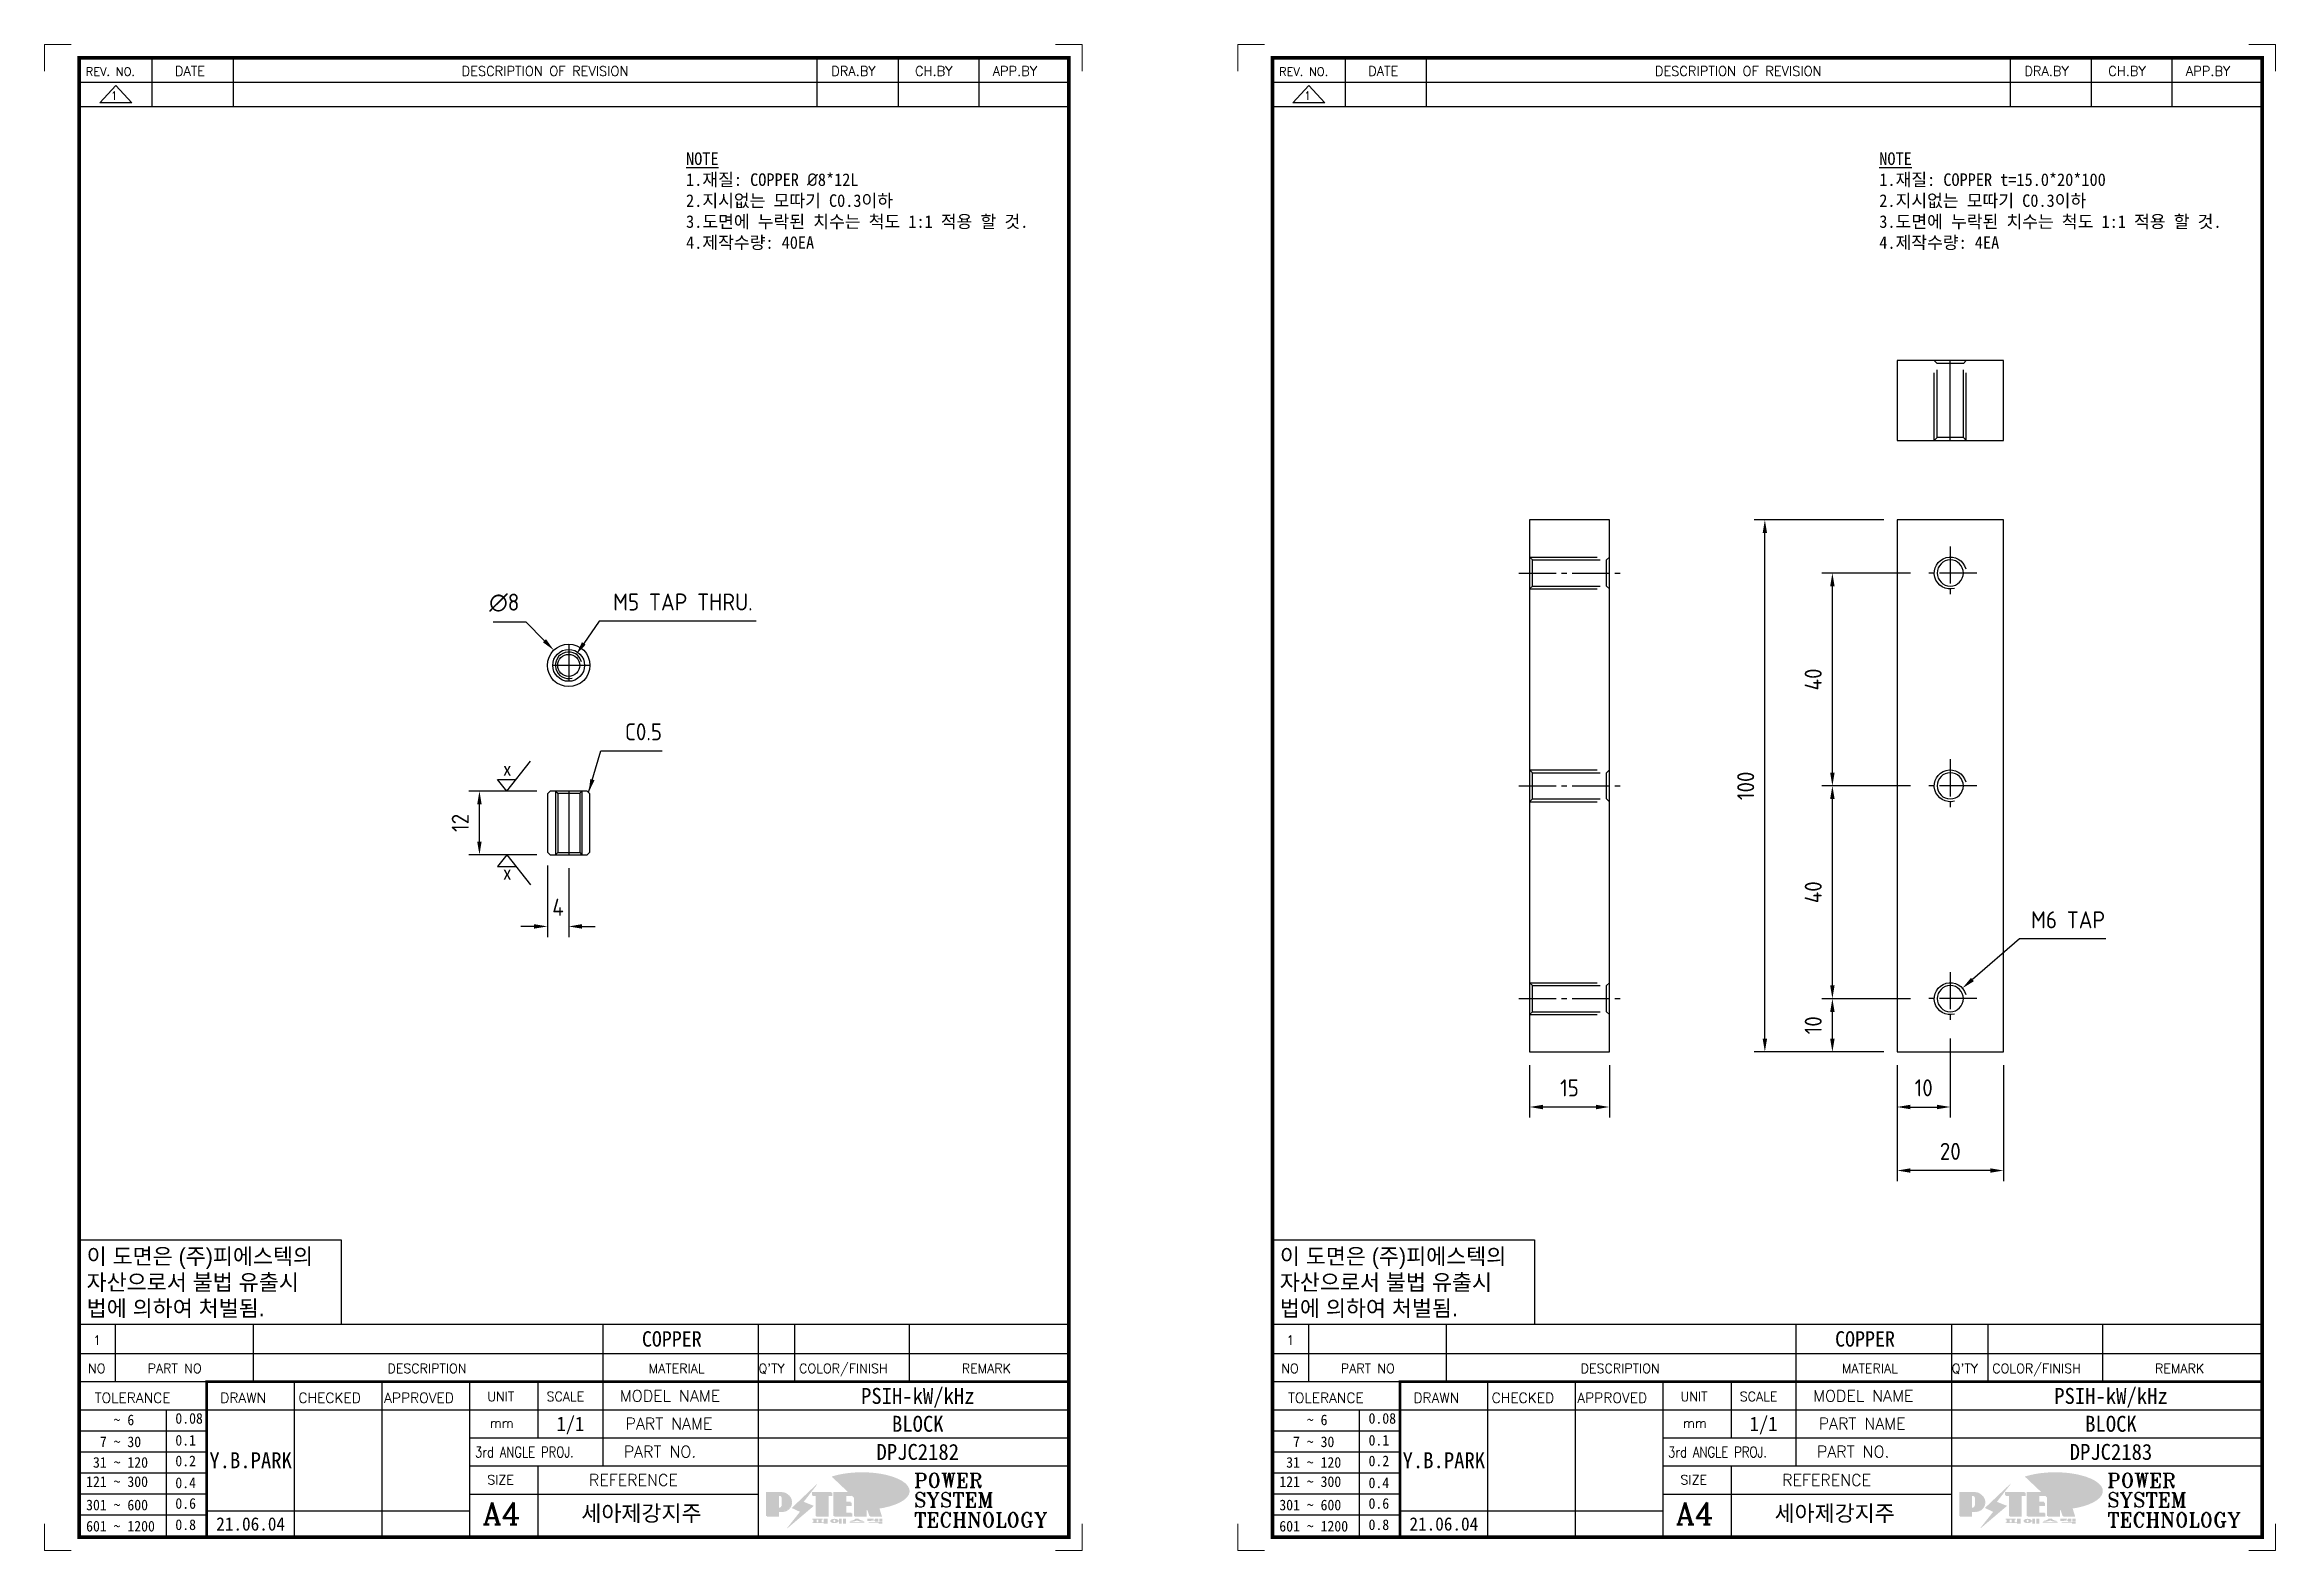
# Model space of a CAD drawing. Header units: millimetres. Extents: x 2584 to 14522, y 0 to 1456.
# Drawn here: x 9144 to 9563.3, y 0 to 283 of the extents above; entities that cross this region are included whole.
import ezdxf
from ezdxf.enums import TextEntityAlignment as Align

# ---------------------------------------------------------------- set-up
doc = ezdxf.new("R2010")
doc.units = ezdxf.units.MM
for name, pattern in [('CENTER', [50.8, 31.75, -6.35, 6.35, -6.35]), ('CENTER1', [10, 7, -1, 1, -1]), ('HIDDENX2', [19.05, 12.7, -6.35])]:
    doc.linetypes.add(name, pattern=pattern)
for name, color, linetype in [('CENTER', 1, 'CENTER'), ('line', 3, 'Continuous'), ('THIN', 3, 'Continuous')]:
    doc.layers.add(name, color=color, linetype=linetype)
doc.styles.add('h1', font='')
doc.styles.add('HAN', font='')
doc.styles.add('RC', font='ROMANC.SHX')
doc.styles.add('ROMANT', font='romant')
doc.styles.add('RT', font='ROMANT.SHX', dxfattribs={"oblique": 15})
doc.styles.get("Standard").update_dxf_attribs({"font": 'ISOCP.SHX', "bigfont": 'WHGTXT.SHX'})
doc.styles.get('h1').set_extended_font_data('New Gulim')
doc.styles.get('HAN').set_extended_font_data('GulimChe')
doc.dimstyles.new('PS-1', dxfattribs={"dimtxt": 3.2, "dimasz": 2.5, "dimexe": 2, "dimexo": 2.5, "dimgap": 2, "dimtad": 1, "dimtoh": 1, "dimrnd": 0.05, "dimzin": 12, "dimdsep": 46, "dimtxsty": 'Standard', "dimcen": 0, "dimclrt": 2, "dimazin": 3, "dimtfac": 1, "dimtofl": 0, "dimtmove": 0, "dimatfit": 3, "dimfxl": 0, "dimtolj": 1, "dimtzin": 0, "dimarcsym": 0})

msp = doc.modelspace()

# ---------------------------------------------------------------- texts
at = {"color": 2, "style": 'HAN'}
for p in [(9230.172, 145.595), (9230.172, 126.064)]:
    msp.add_text('x', height=2.5, dxfattribs=at).set_placement(p)
at = {"color": 2, "char_height": 2.3625, "attachment_point": 1, "style": 'HAN'}
for s, insert in [('{\\LNOTE\\P}1.재질: COPPER {\\fISOCPEUR|b0|i0|c0|p34;%%C}8*12L\\P2.지시없는 모따기 C0.3이하\\P3.도면에 누락된 치수는 척도 1:1 적용 할 것.\\P{\\C1;4.제작수량: 40EA}', (9264.593, 262.74, 0)), ('{\\LNOTE\\P}1.재질: COPPER t=15.0*20*100\\P2.지시없는 모따기 C0.3이하\\P3.도면에 누락된 치수는 척도 1:1 적용 할 것.\\P{\\C1;4.제작수량: 4EA}', (9488.844, 262.74, 0))]:
    msp.add_mtext_dynamic_manual_height_columns(s, width=694.38742, gutter_width=769.295, heights=[0], dxfattribs=dict(at, insert=insert))
at = {"color": 2, "insert": (9253.097, 152.247), "char_height": 3.2, "attachment_point": 7}
msp.add_mtext('C0.5', dxfattribs=at)

# ---------------------------------------------------------------- blocks, each defined once
blk = doc.blocks.new('t4')
for p, q in [((0, 15.88), (49.25, 15.88)), ((0, 15.88), (0, 0)), ((49.25, 15.88), (49.25, 0)), ((0, 0), (49.25, 0))]:
    blk.add_line(p, q)
at = {"color": 1, "style": 'h1'}
for s, p in [('이 도면은 (주)피에스텍의', (1.4, 11.29)), ('자산으로서 불법 유출시', (1.4, 6.41)), ('법에 의하여 처벌됨.', (1.4, 1.52))]:
    blk.add_text(s, height=3, dxfattribs=at).set_placement(p)
blk = doc.blocks.new('no4')
at = {"color": 180}
for p, q in [((0, 5.5), (0, 0)), ((0, 5.5), (186, 5.5)), ((6.79, 5.5), (6.79, 0)), ((32.74, 0.11), (32.74, 5.5)), ((98.4, 5.5), (98.4, 0)), ((127.61, 5.5), (127.61, 0)), ((134.43, 5.5), (134.43, 0)), ((155.98, 5.5), (155.98, 0))]:
    blk.add_line(p, q, dxfattribs=at)
at = {"color": 2, "style": 'HAN'}
for tag, p in [('PART-NO', (19.76, 2.75)), ('MATERIAL', (111.38, 2.75)), ("Q'TY", (131.02, 2.75)), ('COLOR/FINISH', (145.2, 2.75)), ('REMARK', (170.76, 2.75))]:
    blk.add_attdef(tag, text='', height=2.9, dxfattribs=at).set_placement(p, align=Align.MIDDLE_CENTER)
blk.add_attdef('DESCRIPTION', text='', height=2.9, dxfattribs=at).set_placement((34.51, 2.75), align=Align.MIDDLE_LEFT)
at = {"color": 2, "style": 'RT', "oblique": 15}
blk.add_attdef('NO', text='', height=1.74, dxfattribs=at).set_placement((3.38, 2.51), align=Align.MIDDLE_CENTER)
blk = doc.blocks.new('new LOGO')
at = {"layer": 'line'}
h = blk.add_hatch(color=1, dxfattribs=at)
h.paths.add_polyline_path([(41.5, 16.4), (54.3, 16.4, 1), (54.3, 82.9), (0, 82.9), (0, -0.1), (41.5, -0.1)])
h.paths.add_polyline_path([(41.5, 27.9), (41.5, 71.9), (43.6, 71.9, -0.414214), (54.6, 60.9), (54.6, 38.9, -0.414214), (43.6, 27.9)], flags=16)
h.paths.add_polyline_path([(214.7, 71.9), (227.5, 71.9), (227.5, 82.9), (159.7, 82.9), (159.7, 71.9), (172.5, 71.9), (172.5, -0.1), (214.7, -0.1)])
h.paths.add_polyline_path([(276, 37.4), (294.8, 37.4), (294.8, 49.1), (276, 49.1), (276, 71.9), (294.8, 71.9), (294.8, 82.9), (234.5, 82.9), (234.5, -0.1), (297, -0.1), (297, 10.9), (276, 10.9)])
h.paths.add_polyline_path([(347.2, 35.2), (359.7, -0.1), (400.5, -0.1), (379.6, 66.8), (399.7, 82.9), (380.6, 82.9), (347.2, 61.6), (347.2, 82.9), (305.5, 82.9), (305.5, -0.1), (347.2, -0.1)])
h = blk.add_hatch(color=250, dxfattribs=at)
h.paths.add_polyline_path([(44.5, 69.4), (46.6, 69.4, -0.129793), (52, 68, 0.221832), (43.6, 71.9), (41.5, 71.9), (41.5, 27.9), (43.6, 27.9, 0.02048), (44.5, 28)], flags=17)
h.paths.add_polyline_path([(44.5, 13.9), (57.3, 13.9, 0.72362), (77.1, 73.9, -0.679777), (54.3, 16.4), (41.5, 16.4), (41.5, -0.1), (3, -0.1), (3, -2.6), (44.5, -2.6)])
h.paths.add_polyline_path([(117.9, 14.2), (71.5, -44.4), (77.1, -39.6), (120.8, 15.6), (92, 28.9), (173.3, 106), (177.5, 111.4), (89.1, 27.6)])
h.paths.add_polyline_path([(162.7, 71.9), (162.7, 69.4), (172.5, 69.4), (172.5, 71.9)], flags=17)
h.paths.add_polyline_path([(217.7, 69.4), (230.5, 69.4), (230.5, 80.4), (227.5, 80.4), (227.5, 71.9), (214.7, 71.9), (214.7, -0.1), (175.5, -0.1), (175.5, -2.6), (217.7, -2.6)])
h.paths.add_polyline_path([(297.8, 46.6), (294.8, 46.6), (294.8, 37.4), (276, 37.4), (276, 10.9), (279, 10.9), (279, 34.9), (297.8, 34.9)])
h.paths.add_polyline_path([(300, 8.4), (297, 8.4), (297, -0.1), (237.5, -0.1), (237.5, -2.6), (300, -2.6)])
h.paths.add_polyline_path([(297.8, 80.4), (294.8, 80.4), (294.8, 71.9), (276, 71.9), (276, 49.1), (279, 49.1), (279, 69.4), (297.8, 69.4)])
h.paths.add_polyline_path([(350.2, 80.4), (347.2, 80.4), (347.2, 61.6), (350.2, 63.5)])
h.paths.add_polyline_path([(350.2, 26.7), (347.2, 35.2), (347.2, -0.1), (308.5, -0.1), (308.5, -2.6), (350.2, -2.6)])
h.paths.add_polyline_path([(402.7, 80.4), (396.5, 80.4), (379.6, 66.8), (400.5, -0.1), (361.8, -0.1), (362.7, -2.6), (403.5, -2.6), (382.6, 64.3)])
blk.add_hatch(color=5, dxfattribs=at).paths.add_polyline_path([(166.3, 35), (131, 49), (180.4, 112.7), (92, 28.9), (120.8, 15.6), (74.4, -43)])
h = blk.add_hatch(color=253, dxfattribs=at)
edge = h.paths.add_edge_path()
edge.add_ellipse((333.9, 86.4), major_axis=(-165.9, 0), ratio=0.39426, start_angle=111.51268, end_angle=334.46902)
edge.add_ellipse((314.1, 81.2), major_axis=(-153.7, 0), ratio=0.40699, start_angle=121.30662, end_angle=327.74369, ccw=False)
edge.add_line((394, 27.8), (394.7, 25.6))
h = blk.add_hatch(color=250, dxfattribs=at)
edge = h.paths.add_edge_path()
edge.add_ellipse((237.8, -17.6), major_axis=(-14.3, 0), ratio=0.526336, start_angle=192.2456, end_angle=269.07481)
edge.add_line((238.1, -10.1), (237.6, -10.1))
edge.add_ellipse((237.8, -17.6), major_axis=(-14.3, 0), ratio=0.526336, start_angle=270.92519, end_angle=449.07481)
edge.add_line((237.6, -25.1), (238.1, -25.1))
edge.add_ellipse((237.8, -17.6), major_axis=(-14.3, 0), ratio=0.526336, start_angle=450.92519, end_angle=527.7544)
edge.add_line((251.7, -19.2), (254.1, -19.2))
edge.add_line((254.1, -19.2), (254.1, -27.1))
edge.add_line((254.1, -27.1), (263.1, -27.1))
edge.add_line((263.1, -27.1), (263.1, -10.1))
edge.add_line((263.1, -10.1), (254.1, -10.1))
edge.add_line((254.1, -10.1), (254.1, -16))
edge.add_line((254.1, -16), (251.7, -16))
h.paths.add_polyline_path([(241, -16.4), (241, -18.7, -1), (234.4, -18.7), (234.4, -16.4, -1)], flags=16)
h.paths.add_polyline_path([(278.2, -10.1), (268.1, -10.1), (268.1, -27.1), (278.2, -27.1)])
h.paths.add_polyline_path([(310.3, -10.1), (310.3, -11.1, -0.157169), (289.3, -17.5), (294, -19.9, 0.128407), (316.3, -15.9, 0.128407), (338.6, -19.9), (343.3, -17.5, -0.157169), (322.2, -11.1), (322.2, -10.1)])
h.paths.add_polyline_path([(342.1, -25.1), (342.1, -22.3), (290.4, -22.3), (290.4, -25.1)])
h.paths.add_polyline_path([(352, -10.1), (352, -16.2, 0.414214), (354, -18.2), (378.7, -18.2), (378.7, -19.6), (390.2, -19.6), (390.2, -10.1), (378.7, -10.1), (378.7, -13.6), (374.7, -13.6), (374.7, -15.1), (378.7, -15.1), (378.7, -16.2), (364.7, -16.2), (364.7, -15.1), (371.2, -15.1), (371.2, -13.6), (364.7, -13.6), (364.7, -12.6), (374.7, -12.6), (374.7, -10.1)])
h.paths.add_polyline_path([(393.8, -10.1), (393.8, -19.6), (405, -19.6), (405, -10.1)])
h.paths.add_polyline_path([(405, -27.1), (405, -20.9), (356.8, -20.9), (356.8, -23), (391.8, -23), (391.8, -27.1)])
h.paths.add_polyline_path([(200.4, -10.1), (200.4, -22.3), (193.2, -22.3), (193.2, -12.6), (196.6, -12.6), (196.6, -10.1), (161, -10.1), (161, -12.6), (164.5, -12.6), (164.5, -22.3), (161, -22.3), (161, -25.1), (200.4, -25.1), (200.4, -27.1), (213.9, -27.1), (213.9, -10.1)])
h.paths.add_polyline_path([(182, -12.6), (175.6, -12.6), (175.6, -22.3), (182, -22.3)], flags=17)
blk = doc.blocks.new('format-4')
at = {"color": 3, "lineweight": 9}
for p, q in [((5, 283), (0, 283)), ((0, 278), (0, 283)), ((190, 283), (195, 283)), ((195, 278), (195, 283)), ((0, 5), (0, 0)), ((195, 5), (195, 0)), ((5, 0), (0, 0)), ((190, 0), (195, 0))]:
    blk.add_line(p, q, dxfattribs=at)
at = {"color": 180}
for p, q in [((20.24, 275.95), (20.24, 280.5)), ((35.47, 275.95), (35.47, 280.5)), ((145.22, 275.95), (145.22, 280.5)), ((160.45, 275.95), (160.45, 280.5)), ((175.61, 275.95), (175.61, 280.5)), ((6.5, 275.95), (192.5, 275.95)), ((6.5, 36.99), (192.5, 36.99)), ((13.29, 36.99), (13.29, 31.71)), ((39.24, 31.71), (39.24, 36.99)), ((104.9, 36.99), (104.9, 31.71)), ((134.11, 36.99), (134.11, 31.71)), ((140.93, 36.99), (140.93, 31.71)), ((162.48, 36.99), (162.48, 31.71)), ((6.5, 31.71), (30.48, 31.71)), ((46.96, 2.5), (46.96, 31.71)), ((63.45, 2.5), (63.45, 31.71)), ((79.94, 2.5), (79.94, 31.71)), ((92.72, 31.71), (92.72, 21.15)), ((104.9, 31.71), (104.9, 15.87)), ((134.11, 31.71), (134.11, 2.5)), ((6.5, 26.43), (30.48, 26.43)), ((22.89, 2.73), (22.89, 26.43)), ((30.48, 26.43), (192.5, 26.43)), ((6.5, 22.48), (30.48, 22.48)), ((79.94, 21.15), (192.5, 21.15)), ((6.5, 18.53), (30.48, 18.53)), ((6.5, 14.58), (30.48, 14.58)), ((79.94, 15.87), (192.5, 15.87)), ((92.72, 15.87), (92.72, 2.5)), ((6.5, 10.63), (30.48, 10.63)), ((79.94, 10.59), (134.11, 10.59)), ((6.5, 6.68), (30.48, 6.68)), ((30.48, 7.45), (79.94, 7.45))]:
    blk.add_line(p, q, dxfattribs=at)
at = {"color": 7, "const_width": 0.7}
blk.add_lwpolyline([(192.5, 2.5), (192.5, 280.5), (6.5, 280.5), (6.5, 2.5)], close=True, dxfattribs=at)
at = {"color": 7, "const_width": 0.5}
blk.add_lwpolyline([(30.48, 2.5), (30.48, 31.71), (192.5, 31.71)], dxfattribs=at)
at = {"xscale": 0.05400000000008731, "yscale": 0.05400000000008731, "zscale": 0.05400000000008731}
blk.add_blockref('new LOGO', (135.59, 6.48), dxfattribs=at)
at = {"color": 2}
for s, height, style, p in [('REV. NO.', 1.56, 'RC', (7.76, 277.15)), ('DATE', 1.788, 'RC', (24.49, 277.14)), ('DESCRIPTION OF REVISION', 1.7875, 'RC', (78.38, 277.14)), ('DRA.BY', 1.788, 'RC', (147.83, 277.14)), ('CH.BY', 1.788, 'RC', (163.59, 277.14)), ('APP.BY', 1.788, 'RC', (178.18, 277.14)), ('NO', 1.742, 'RC', (8.16, 33.33)), ('PART NO', 1.742, 'RC', (19.36, 33.33)), ('DESCRIPTION', 1.7424, 'RC', (64.43, 33.33)), ('MATERIAL', 1.742, 'RC', (113.52, 33.33)), ("Q'TY", 1.742, 'RC', (134.17, 33.33)), ('COLOR/FINISH', 1.7424, 'RC', (141.8, 33.33)), ('REMARK', 1.742, 'RC', (172.37, 33.33)), (' TOLERANCE', 1.9, 'RC', (8.11, 27.72)), ('DRAWN', 1.9, 'RC', (33, 27.72)), ('CHECKED', 1.9, 'RC', (47.71, 27.72)), ('APPROVED', 1.9, 'RC', (63.8, 27.72)), ('UNIT', 1.742, 'RC', (83.19, 28.05)), ('SCALE', 1.742, 'RC', (94.32, 28.05)), ('MODEL NAME', 2.178, 'RC', (108.12, 27.96)), ('    ~ 6', 2, 'HAN', (7.8, 23.53)), ('0.08', 2, 'HAN', (24.57, 23.81)), ('  7 ~ 30', 2, 'HAN', (7.8, 19.41)), ('0.1', 2, 'HAN', (24.57, 19.7)), ('mm', 1.742, 'RC', (83.67, 23.06)), ('PART NAME', 2.178, 'RC', (109.17, 22.74)), (' 31 ~ 120', 2, 'HAN', (7.8, 15.54)), ('0.2', 2, 'HAN', (24.57, 15.82)), ('PART NO.', 2.178, 'RC', (108.84, 17.46)), ('121 ~ 300', 2, 'HAN', (7.8, 11.92)), ('0.4', 2, 'HAN', (24.57, 11.7)), ('SIZE', 1.742, 'RC', (83.19, 12.4)), ('REFERENCE', 2.178, 'RC', (102.3, 12.14)), ('301 ~ 600', 2, 'HAN', (7.8, 7.54)), ('0.6', 2, 'HAN', (24.57, 7.82)), ('601 ~ 1200', 2, 'HAN', (7.8, 3.55)), ('0.8', 2, 'HAN', (24.57, 3.83))]:
    blk.add_text(s, height=height, dxfattribs=dict(at, style=style)).set_placement(p)
at = {"color": 2, "style": 'RC', "width": 0.8}
blk.add_text('3rd ANGLE PROJ.', height=2, dxfattribs=at).set_placement((80.87, 17.47))
at = {"style": 'ROMANT'}
for s, p in [('POWER', (163.39, 11.79)), ('SYSTEM', (163.39, 8.15)), ('TECHNOLOGY', (163.39, 4.39))]:
    blk.add_text(s, height=2.7, dxfattribs=at).set_placement(p)
at = {"color": 2, "lineweight": 30, "style": 'RC'}
blk.add_text('A4', height=4.182, dxfattribs=at).set_placement((82.3, 4.84))
at = {"style": 'HAN'}
for tag, height, p in [('MODEL-NAME', 3, (164.1, 29.03)), ('SCALE', 2.7, (98.81, 23.79)), ('PART-NAME', 3, (164.1, 23.79)), ('DRA-BY', 3, (38.72, 16.94)), ('CH-BY', 3, (55.21, 16.94)), ('APP-BY', 3, (71.7, 16.94)), ('PART-NO', 3, (164.1, 18.51)), ('관련업체', 3, (112.17, 6.99)), ('DRA-DATE', 2.5, (38.72, 4.97)), ('CH-DATE', 2.5, (55.21, 4.97)), ('APP-DATE', 2.5, (71.7, 4.97))]:
    blk.add_attdef(tag, text='', height=height, dxfattribs=at).set_placement(p, align=Align.MIDDLE_CENTER)
blk = doc.blocks.new('re4')
at = {"color": 180}
for p, q in [((0, -4.55), (0, 0)), ((13.74, -4.55), (13.74, 0)), ((28.97, -4.55), (28.97, 0)), ((138.72, -4.55), (138.72, 0)), ((153.95, -4.55), (153.95, 0)), ((169.11, -4.55), (169.11, 0)), ((6.87, -0.64), (3.86, -3.91)), ((9.88, -3.91), (3.86, -3.91)), ((6.87, -0.64), (9.88, -3.91)), ((0, -4.55), (186, -4.55))]:
    blk.add_line(p, q, dxfattribs=at)
at = {"color": 2, "style": 'RC', "oblique": 15}
blk.add_attdef('REV.NO', text='', height=1.56, dxfattribs=at).set_placement((6.59, -2.56), align=Align.MIDDLE_CENTER)
blk.add_attdef('-1', text='', height=1.56, dxfattribs=at).set_placement((9.16, -1.81), align=Align.MIDDLE_LEFT)
at = {"color": 2, "style": 'HAN'}
for tag, p in [('REV.-DATE', (21.36, -2.28)), ('DRA.BY', (146.34, -2.28)), ('CH.BY', (161.53, -2.28)), ('APP.BY', (177.55, -2.28))]:
    blk.add_attdef(tag, text='', height=2.5, dxfattribs=at).set_placement(p, align=Align.MIDDLE_CENTER)
blk.add_attdef('DESCRIPTION-OF-REVISION', text='', height=2.5, dxfattribs=at).set_placement((31.61, -2.28), align=Align.MIDDLE_LEFT)
blk = doc.blocks.new('A$C00D83928')
for p, q in [((-2.07, 11.57), (-2.07, 0.43)), ((2.07, 11.57), (2.07, 0.43))]:
    blk.add_line(p, q)
at = {"color": 1}
blk.add_lwpolyline([(-3.5, 0), (3.5, 0), (4, 0.5), (4, 11.5), (3.5, 12), (-3.5, 12), (-4, 11.5), (-4, 0.5)], close=True, dxfattribs=at)
for points in [[(-2.5, 12), (-2.07, 11.57), (2.07, 11.57), (2.5, 12)], [(-2.5, 0), (-2.07, 0.43), (2.07, 0.43), (2.5, 0)]]:
    blk.add_lwpolyline(points)
at = {"layer": 'CENTER'}
blk.add_line((0, 12), (0, 0), dxfattribs=at)
at = {"layer": 'THIN'}
for p, q in [((-2.5, 12), (-2.5, 0)), ((2.5, 12), (2.5, 0))]:
    blk.add_line(p, q, dxfattribs=at)
blk = doc.blocks.new('*D254')
at = {"color": 0, "lineweight": -2}
for p, q in [((9238.53, 128.72), (9238.53, 115.27)), ((9242.53, 128.22), (9242.53, 115.27)), ((9236.03, 117.27), (9233.53, 117.27)), ((9245.03, 117.27), (9247.53, 117.27))]:
    blk.add_line(p, q, dxfattribs=at)
at = {"color": 0}
for points in [[(9236.03, 117.69), (9236.03, 116.85), (9238.53, 117.27)], [(9245.03, 117.69), (9245.03, 116.85), (9242.53, 117.27)]]:
    blk.add_solid(points, dxfattribs=at)
at = {"layer": 'Defpoints', "color": 0}
for p in [(9238.53, 131.22), (9242.53, 130.72), (9242.53, 117.27)]:
    blk.add_point(p, dxfattribs=at)
at = {"color": 2, "insert": (9240.53, 120.87), "char_height": 3.2, "attachment_point": 5}
blk.add_mtext('\\A1;4', dxfattribs=at)
blk = doc.blocks.new('*D255')
at = {"color": 0, "lineweight": -2}
for p, q in [((9236.53, 142.72), (9223.76, 142.72)), ((9225.76, 133.22), (9225.76, 140.22)), ((9236.53, 130.72), (9223.76, 130.72))]:
    blk.add_line(p, q, dxfattribs=at)
at = {"color": 0}
for points in [[(9225.34, 140.22), (9226.17, 140.22), (9225.76, 142.72)], [(9225.34, 133.22), (9226.17, 133.22), (9225.76, 130.72)]]:
    blk.add_solid(points, dxfattribs=at)
at = {"layer": 'Defpoints', "color": 0}
for p in [(9225.76, 142.72), (9239.03, 142.72), (9239.03, 130.72)]:
    blk.add_point(p, dxfattribs=at)
at = {"color": 2, "insert": (9222.15, 136.72), "char_height": 3.2, "attachment_point": 5, "rotation": 90}
blk.add_mtext('\\A1;12', dxfattribs=at)
blk = doc.blocks.new('*D256')
at = {"color": 0, "lineweight": -2}
for p, q in [((9228.34, 174.51), (9234.5, 174.51)), ((9234.5, 174.51), (9237.97, 170.97))]:
    blk.add_line(p, q, dxfattribs=at)
at = {"color": 0}
blk.add_solid([(9238.27, 171.26), (9237.68, 170.68), (9239.73, 169.19)], dxfattribs=at)
at = {"layer": 'Defpoints', "color": 0}
for p in [(9239.73, 169.19), (9245.33, 163.48)]:
    blk.add_point(p, dxfattribs=at)
at = {"color": 2, "insert": (9230.42, 178.11), "char_height": 3.2, "attachment_point": 5}
blk.add_mtext('\\A1;∅8', dxfattribs=at)
blk = doc.blocks.new('*D257')
at = {"color": 0, "lineweight": -2}
for p, q in [((9248.25, 174.64), (9245.37, 170.45)), ((9277.74, 174.64), (9248.25, 174.64))]:
    blk.add_line(p, q, dxfattribs=at)
at = {"color": 0}
blk.add_solid([(9245.02, 170.69), (9245.71, 170.22), (9243.95, 168.39)], dxfattribs=at)
at = {"layer": 'Defpoints', "color": 0}
for p in [(9243.95, 168.39), (9241.11, 164.28)]:
    blk.add_point(p, dxfattribs=at)
at = {"color": 2, "insert": (9264, 178.24), "char_height": 3.2, "attachment_point": 5}
blk.add_mtext('\\A1;M5 TAP THRU.', dxfattribs=at)
blk = doc.blocks.new('A$C6FB36354')
at = {"color": 2, "linetype": 'HIDDENX2'}
for p, q in [((-2.5, 93), (12.5, 93)), ((-1.96, 92.46), (11.96, 92.46)), ((-2.5, 87), (12.5, 87)), ((-1.96, 87.54), (11.96, 87.54)), ((-2.5, 53), (12.5, 53)), ((-1.96, 52.46), (11.96, 52.46)), ((-2.5, 47), (12.5, 47)), ((-1.96, 47.54), (11.96, 47.54)), ((-2.5, 13), (12.5, 13)), ((-1.96, 12.46), (11.96, 12.46)), ((-2.5, 7), (12.5, 7)), ((-1.96, 7.54), (11.96, 7.54))]:
    blk.add_line(p, q, dxfattribs=at)
at = {"color": 1, "linetype": 'CENTER1'}
for p, q in [((-4.5, 90), (14.5, 90)), ((-4.5, 50), (14.5, 50)), ((-4.5, 10), (14.5, 10))]:
    blk.add_line(p, q, dxfattribs=at)
at = {"color": 1}
blk.add_lwpolyline([(-2.5, 0), (12.5, 0), (12.5, 100), (-2.5, 100)], close=True, dxfattribs=at)
at = {"color": 2, "linetype": 'HIDDENX2'}
for points in [[(-2.5, 87), (-1.96, 87.54), (-1.96, 92.46), (-2.5, 93)], [(12.5, 87), (11.96, 87.54), (11.96, 92.46), (12.5, 93)], [(-2.5, 47), (-1.96, 47.54), (-1.96, 52.46), (-2.5, 53)], [(12.5, 47), (11.96, 47.54), (11.96, 52.46), (12.5, 53)], [(-2.5, 7), (-1.96, 7.54), (-1.96, 12.46), (-2.5, 13)], [(12.5, 7), (11.96, 7.54), (11.96, 12.46), (12.5, 13)]]:
    blk.add_lwpolyline(points, dxfattribs=at)
blk = doc.blocks.new('A$C47C90B0B')
at = {"color": 2, "linetype": 'HIDDENX2'}
for p, q in [((-12.5, -2), (2.5, -2)), ((-11.96, -2.54), (1.96, -2.54)), ((-12.5, -8), (2.5, -8)), ((-11.96, -7.46), (1.96, -7.46))]:
    blk.add_line(p, q, dxfattribs=at)
at = {"color": 1}
blk.add_lwpolyline([(-12.5, -15), (2.5, -15), (2.5, 5), (-12.5, 5)], close=True, dxfattribs=at)
at = {"color": 2, "linetype": 'HIDDENX2'}
for points in [[(-12.5, -8), (-11.96, -7.46), (-11.96, -2.54), (-12.5, -2)], [(2.5, -8), (1.96, -7.46), (1.96, -2.54), (2.5, -2)]]:
    blk.add_lwpolyline(points, dxfattribs=at)
at = {"layer": 'CENTER'}
blk.add_line((-12.5, -5), (2.5, -5), dxfattribs=at)
blk = doc.blocks.new('A$C30596C1C')
at = {"color": 1, "linetype": 'CENTER1'}
for p, q in [((10, 95), (10, 85)), ((5, 90), (15, 90)), ((10, 55), (10, 45)), ((5, 50), (15, 50)), ((10, 15), (10, 5)), ((5, 10), (15, 10))]:
    blk.add_line(p, q, dxfattribs=at)
at = {"color": 1}
blk.add_lwpolyline([(0, 100), (20, 100), (20, 0), (0, 0)], close=True, dxfattribs=at)
for centre in [(10, 90), (10, 50), (10, 10)]:
    blk.add_circle(centre, 2.46)
at = {"layer": 'THIN'}
for centre in [(10, 90), (10, 50), (10, 10)]:
    blk.add_arc(centre, 3, 255, 165, dxfattribs=at)
blk = doc.blocks.new('*D258')
at = {"color": 0, "linetype": 'ByBlock', "lineweight": -2}
for p, q in [((9494.69, 103.69), (9478.03, 103.69)), ((9480.03, 96.19), (9480.03, 101.19)), ((9489.69, 93.69), (9478.03, 93.69))]:
    blk.add_line(p, q, dxfattribs=at)
at = {"color": 0}
for points in [[(9479.61, 101.19), (9480.45, 101.19), (9480.03, 103.69)], [(9479.61, 96.19), (9480.45, 96.19), (9480.03, 93.69)]]:
    blk.add_solid(points, dxfattribs=at)
at = {"layer": 'Defpoints', "color": 0}
for p in [(9480.03, 103.69), (9497.19, 103.69), (9492.19, 93.69)]:
    blk.add_point(p, dxfattribs=at)
at = {"color": 2, "insert": (9476.43, 98.69), "char_height": 3.2, "attachment_point": 5, "rotation": 90}
blk.add_mtext('\\A1;10', dxfattribs=at)
blk = doc.blocks.new('*D259')
at = {"color": 0, "linetype": 'ByBlock', "lineweight": -2}
for p, q in [((9494.69, 143.69), (9478.03, 143.69)), ((9480.03, 106.19), (9480.03, 141.19)), ((9494.69, 103.69), (9478.03, 103.69))]:
    blk.add_line(p, q, dxfattribs=at)
at = {"color": 0}
for points in [[(9479.61, 141.19), (9480.45, 141.19), (9480.03, 143.69)], [(9479.61, 106.19), (9480.45, 106.19), (9480.03, 103.69)]]:
    blk.add_solid(points, dxfattribs=at)
at = {"layer": 'Defpoints', "color": 0}
for p in [(9480.03, 143.69), (9497.19, 143.69), (9497.19, 103.69)]:
    blk.add_point(p, dxfattribs=at)
at = {"color": 2, "insert": (9476.43, 123.69), "char_height": 3.2, "attachment_point": 5, "rotation": 90}
blk.add_mtext('\\A1;40', dxfattribs=at)
blk = doc.blocks.new('*D260')
at = {"color": 0, "linetype": 'ByBlock', "lineweight": -2}
for p, q in [((9494.69, 183.69), (9478.03, 183.69)), ((9480.03, 146.19), (9480.03, 181.19)), ((9494.69, 143.69), (9478.03, 143.69))]:
    blk.add_line(p, q, dxfattribs=at)
at = {"color": 0}
for points in [[(9479.61, 181.19), (9480.45, 181.19), (9480.03, 183.69)], [(9479.61, 146.19), (9480.45, 146.19), (9480.03, 143.69)]]:
    blk.add_solid(points, dxfattribs=at)
at = {"layer": 'Defpoints', "color": 0}
for p in [(9480.03, 183.69), (9497.19, 183.69), (9497.19, 143.69)]:
    blk.add_point(p, dxfattribs=at)
at = {"color": 2, "insert": (9476.43, 163.69), "char_height": 3.2, "attachment_point": 5, "rotation": 90}
blk.add_mtext('\\A1;40', dxfattribs=at)
blk = doc.blocks.new('*D261')
at = {"color": 0, "linetype": 'ByBlock', "lineweight": -2}
for p, q in [((9489.69, 193.69), (9465.34, 193.69)), ((9467.34, 96.19), (9467.34, 191.19)), ((9489.69, 93.69), (9465.34, 93.69))]:
    blk.add_line(p, q, dxfattribs=at)
at = {"color": 0}
for points in [[(9466.92, 191.19), (9467.76, 191.19), (9467.34, 193.69)], [(9466.92, 96.19), (9467.76, 96.19), (9467.34, 93.69)]]:
    blk.add_solid(points, dxfattribs=at)
at = {"layer": 'Defpoints', "color": 0}
for p in [(9467.34, 193.69), (9492.19, 193.69), (9492.19, 93.69)]:
    blk.add_point(p, dxfattribs=at)
at = {"color": 2, "insert": (9463.74, 143.69), "char_height": 3.2, "attachment_point": 5, "rotation": 90}
blk.add_mtext('\\A1;100', dxfattribs=at)
blk = doc.blocks.new('*D262')
at = {"color": 0, "linetype": 'ByBlock', "lineweight": -2}
for p, q in [((9502.19, 96.19), (9502.19, 81.33)), ((9492.19, 91.19), (9492.19, 81.33)), ((9494.69, 83.33), (9499.69, 83.33))]:
    blk.add_line(p, q, dxfattribs=at)
at = {"color": 0}
for points in [[(9494.69, 83.75), (9494.69, 82.91), (9492.19, 83.33)], [(9499.69, 83.75), (9499.69, 82.91), (9502.19, 83.33)]]:
    blk.add_solid(points, dxfattribs=at)
at = {"layer": 'Defpoints', "color": 0}
for p in [(9502.19, 98.69), (9492.19, 93.69), (9502.19, 83.33)]:
    blk.add_point(p, dxfattribs=at)
at = {"color": 2, "insert": (9497.19, 86.93), "char_height": 3.2, "attachment_point": 5}
blk.add_mtext('\\A1;10', dxfattribs=at)
blk = doc.blocks.new('*D263')
at = {"color": 0, "linetype": 'ByBlock', "lineweight": -2}
for p, q in [((9492.19, 91.19), (9492.19, 69.39)), ((9512.19, 91.19), (9512.19, 69.39)), ((9509.69, 71.39), (9494.69, 71.39))]:
    blk.add_line(p, q, dxfattribs=at)
at = {"color": 0}
for points in [[(9494.69, 71.81), (9494.69, 70.98), (9492.19, 71.39)], [(9509.69, 71.81), (9509.69, 70.98), (9512.19, 71.39)]]:
    blk.add_solid(points, dxfattribs=at)
at = {"layer": 'Defpoints', "color": 0}
for p in [(9492.19, 93.69), (9512.19, 93.69), (9492.19, 71.39)]:
    blk.add_point(p, dxfattribs=at)
at = {"color": 2, "insert": (9502.19, 74.99), "char_height": 3.2, "attachment_point": 5}
blk.add_mtext('\\A1;20', dxfattribs=at)
blk = doc.blocks.new('*D264')
at = {"color": 0, "linetype": 'ByBlock', "lineweight": -2}
for p, q in [((9423.12, 91.19), (9423.12, 81.33)), ((9438.12, 91.19), (9438.12, 81.33)), ((9435.62, 83.33), (9425.62, 83.33))]:
    blk.add_line(p, q, dxfattribs=at)
at = {"color": 0}
for points in [[(9425.62, 83.75), (9425.62, 82.91), (9423.12, 83.33)], [(9435.62, 83.75), (9435.62, 82.91), (9438.12, 83.33)]]:
    blk.add_solid(points, dxfattribs=at)
at = {"layer": 'Defpoints', "color": 0}
for p in [(9423.12, 93.69), (9438.12, 93.69), (9423.12, 83.33)]:
    blk.add_point(p, dxfattribs=at)
at = {"color": 2, "insert": (9430.62, 86.93), "char_height": 3.2, "attachment_point": 5}
blk.add_mtext('\\A1;15', dxfattribs=at)
blk = doc.blocks.new('*D265')
at = {"color": 0, "linetype": 'ByBlock', "lineweight": -2}
for p, q in [((9515.21, 114.91), (9506.35, 107.28)), ((9531.44, 114.91), (9515.21, 114.91))]:
    blk.add_line(p, q, dxfattribs=at)
at = {"color": 0}
blk.add_solid([(9506.08, 107.6), (9506.62, 106.97), (9504.46, 105.65)], dxfattribs=at)
at = {"layer": 'Defpoints', "color": 0}
for p in [(9504.46, 105.65), (9499.91, 101.74)]:
    blk.add_point(p, dxfattribs=at)
at = {"color": 2, "insert": (9524.32, 118.51), "char_height": 3.2, "attachment_point": 5}
blk.add_mtext('\\A1;M6 TAP', dxfattribs=at)

# ---------------------------------------------------------------- dimensions: what is measured, and where the dimension line sits
for base, p1, p2, picture, middle in [((9467.34, 193.693), (9492.185, 93.693), (9492.185, 193.693), '*D261', (9463.74, 143.693)), ((9480.031, 183.693), (9497.185, 143.693), (9497.185, 183.693), '*D260', (9476.431, 163.693)), ((9480.031, 143.693), (9497.185, 103.693), (9497.185, 143.693), '*D259', (9476.431, 123.693)), ((9480.031, 103.693), (9492.185, 93.693), (9497.185, 103.693), '*D258', (9476.431, 98.693))]:
    dim = msp.add_linear_dim(base=base, p1=p1, p2=p2, angle=90, dimstyle='PS-1', override={"dimarcsym": 1})
    dim.commit()
    dim.dimension.update_dxf_attribs({"geometry": picture, "text_midpoint": middle})
dim = msp.add_diameter_dim_2p(p1=(9241.112, 164.276), p2=(9243.949, 168.393), text='M5 TAP THRU.', dimstyle='PS-1')
dim.commit()
dim.dimension.update_dxf_attribs({"geometry": '*D257', "text_midpoint": (9263.997, 174.635), "dimtype": 163})
dim = msp.add_diameter_dim_2p(p1=(9245.334, 163.481), p2=(9239.727, 169.188), dimstyle='PS-1')
dim.commit()
dim.dimension.update_dxf_attribs({"geometry": '*D256', "text_midpoint": (9230.417, 174.51), "dimtype": 163})
dim = msp.add_linear_dim(base=(9225.755, 142.716), p1=(9239.03, 130.716), p2=(9239.03, 142.716), angle=90, dimstyle='PS-1')
dim.commit()
dim.dimension.update_dxf_attribs({"geometry": '*D255', "text_midpoint": (9222.155, 136.716)})
dim = msp.add_linear_dim(base=(9242.53, 117.27), p1=(9238.53, 131.216), p2=(9242.53, 130.716), dimstyle='PS-1')
dim.commit()
dim.dimension.update_dxf_attribs({"geometry": '*D254', "text_midpoint": (9240.53, 117.27), "dimtype": 160})
dim = msp.add_diameter_dim_2p(p1=(9499.912, 101.736), p2=(9504.459, 105.651), text='M6 TAP', dimstyle='PS-1', override={"dimarcsym": 1})
dim.commit()
dim.dimension.update_dxf_attribs({"geometry": '*D265', "text_midpoint": (9524.322, 114.909), "dimtype": 163})
for base, p1, p2, picture, middle in [((9502.185, 83.329), (9492.185, 93.693), (9502.185, 98.693), '*D262', (9497.185, 86.929)), ((9423.117, 83.329), (9438.117, 93.693), (9423.117, 93.693), '*D264', (9430.617, 86.929)), ((9492.185, 71.392), (9512.185, 93.693), (9492.185, 93.693), '*D263', (9502.185, 74.993))]:
    dim = msp.add_linear_dim(base=base, p1=p1, p2=p2, dimstyle='PS-1', override={"dimarcsym": 1})
    dim.commit()
    dim.dimension.update_dxf_attribs({"geometry": picture, "text_midpoint": middle})

# ---------------------------------------------------------------- linework, layer by layer
at = {"color": 1, "linetype": 'CENTER1'}
for p, q in [((9242.53, 170.334), (9242.53, 162.334)), ((9246.53, 166.334), (9238.53, 166.334))]:
    msp.add_line(p, q, dxfattribs=at)
for points in [[(9230.925, 142.716), (9235.337, 148.315)], [(9230.925, 142.716), (9229.134, 144.898), (9232.645, 144.898)], [(9230.925, 130.716), (9229.134, 128.533), (9232.645, 128.533)], [(9230.925, 130.716), (9235.337, 125.116)]]:
    msp.add_lwpolyline(points)
at = {"color": 1}
for radius in [4, 3]:
    msp.add_circle((9242.53, 166.334), radius, dxfattribs=at)
msp.add_circle((9242.53, 166.334), 2.067)
at = {"layer": 'THIN'}
msp.add_arc((9242.53, 166.334), 2.5, 15, 285, dxfattribs=at)

# ---------------------------------------------------------------- block references
for p, values in [((9144.036, 0, 0), {'관련업체': '세아제강지주', 'SCALE': '1/1', 'PART-NO': 'DPJC2182', 'PART-NAME': 'BLOCK', 'MODEL-NAME': 'PSIH-kW/kHz', 'DRA-BY': 'Y.B.PARK', 'DRA-DATE': '21.06.04'}), ((9368.287, 0, 0), {'관련업체': '세아제강지주', 'SCALE': '1/1', 'PART-NO': 'DPJC2183', 'PART-NAME': 'BLOCK', 'MODEL-NAME': 'PSIH-kW/kHz', 'DRA-BY': 'Y.B.PARK', 'DRA-DATE': '21.06.04'})]:
    msp.add_blockref('format-4', p).add_auto_attribs(values)
ref = msp.add_blockref('re4', (9150.536, 275.95, 0))
ref.add_attrib('REV.NO', '1', dxfattribs={"color": 2, "height": 1.56, "style": 'RC'}).set_placement((9157.125, 273.393, 0), align=Align.MIDDLE_CENTER)
ref = msp.add_blockref('re4', (9374.787, 275.95, 0))
ref.add_attrib('REV.NO', '1', dxfattribs={"color": 2, "height": 1.56, "style": 'RC'}).set_placement((9381.375, 273.393, 0), align=Align.MIDDLE_CENTER)
at = {"rotation": 89.99999999999999}
msp.add_blockref('A$C47C90B0B', (9497.185, 221.119), dxfattribs=at)
for name, p in [('A$C6FB36354', (9425.617, 93.693)), ('A$C00D83928', (9242.53, 130.716)), ('t4', (9150.536, 42.494, 0)), ('t4', (9374.787, 42.494, 0))]:
    msp.add_blockref(name, p)
at = {"xscale": -1}
msp.add_blockref('A$C30596C1C', (9512.185, 93.693), dxfattribs=at)
ref = msp.add_blockref('no4', (9150.536, 36.994, 0))
ref.add_attrib('MATERIAL', 'COPPER', dxfattribs={"color": 2, "height": 2.9, "style": 'HAN'}).set_placement((9261.911, 39.744, 0), align=Align.MIDDLE_CENTER)
ref.add_attrib('NO', '1', dxfattribs={"color": 2, "height": 1.74, "style": 'RT'}).set_placement((9153.921, 39.501, 0), align=Align.MIDDLE_CENTER)
ref = msp.add_blockref('no4', (9374.787, 36.994, 0))
ref.add_attrib('MATERIAL', 'COPPER', dxfattribs={"color": 2, "height": 2.9, "style": 'HAN'}).set_placement((9486.162, 39.744, 0), align=Align.MIDDLE_CENTER)
ref.add_attrib('NO', '1', dxfattribs={"color": 2, "height": 1.74, "style": 'RT'}).set_placement((9378.172, 39.501, 0), align=Align.MIDDLE_CENTER)

msp.set_redraw_order([(e.dxf.handle, doc.entitydb.next_handle()) for e in msp.query("TEXT MTEXT ATTDEF DIMENSION ARC_DIMENSION")])  # texts and dimensions are drawn at this point

# ---------------------------------------------------------------- leaders
at = {"annotation_type": 0, "has_hookline": 1, "hookline_direction": 0, "text_width": 7.002}
msp.add_leader([(9246.28, 142.466), (9248.597, 150.247), (9251.097, 150.247)], dimstyle='PS-1', override={"dimgap": 2, "dimtad": 1}, dxfattribs=at)

doc.saveas('drawing.dxf')
